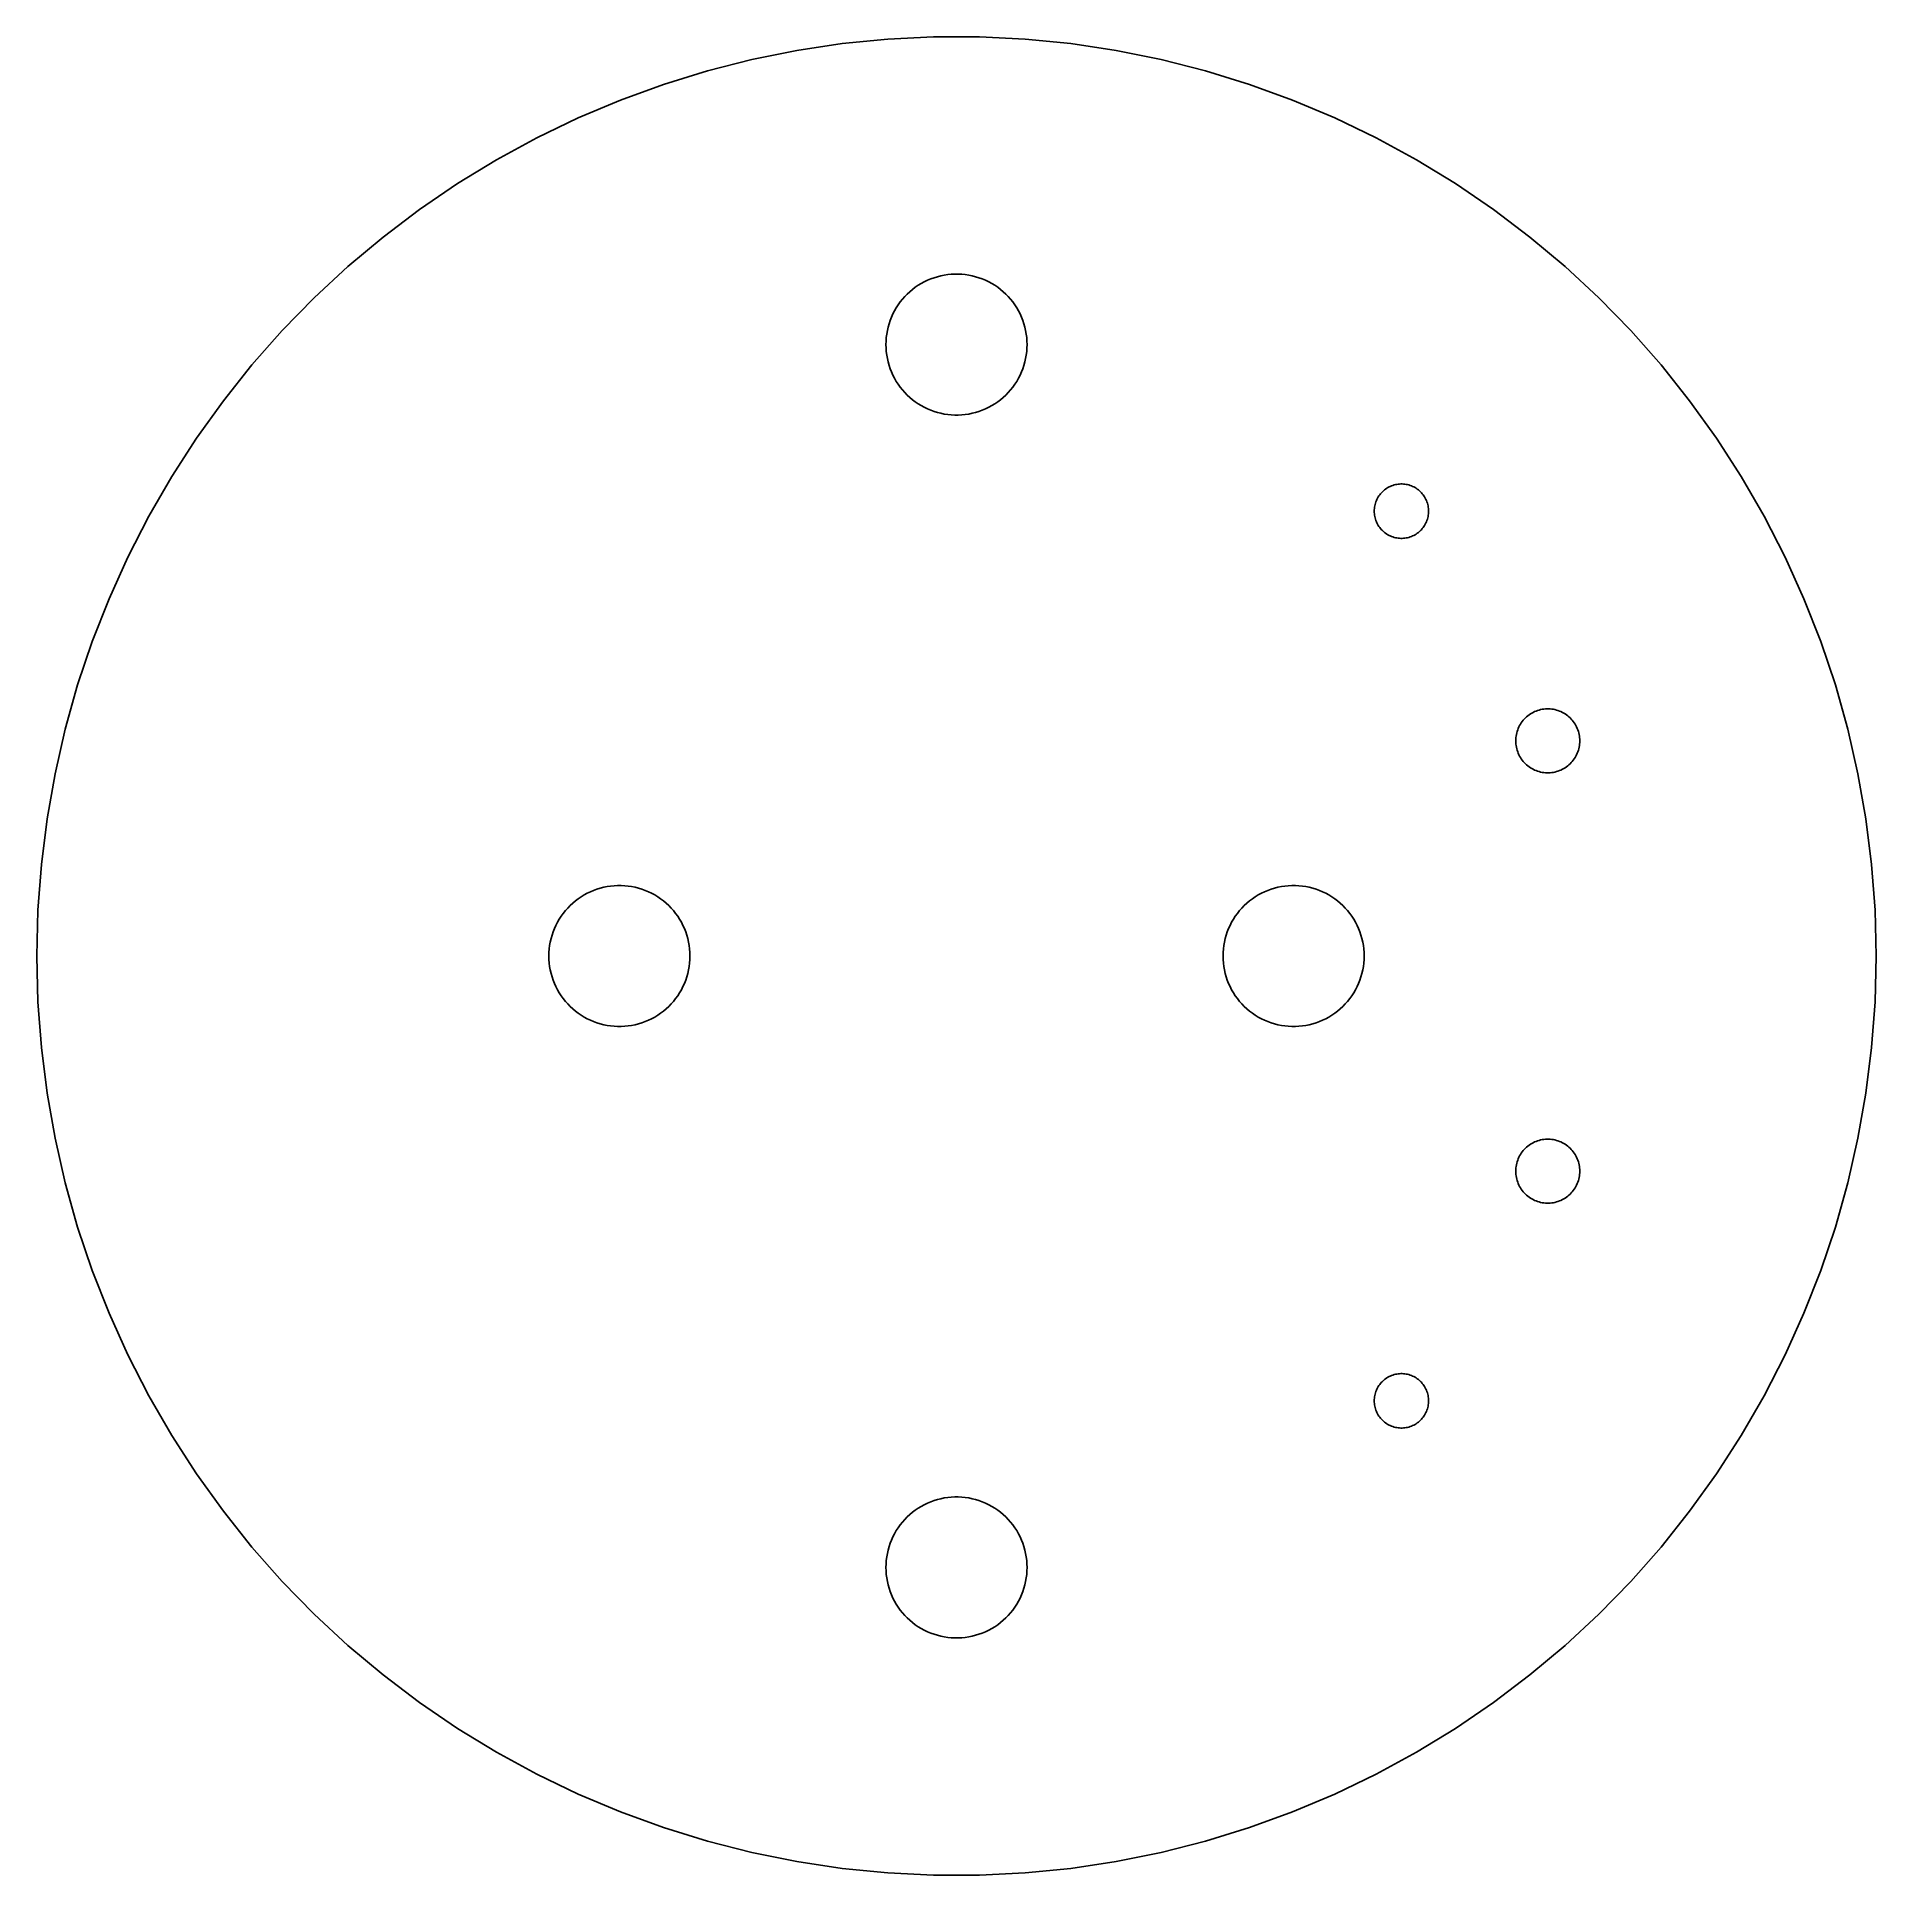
# Model space of a CAD drawing. Header units: metres. Extents: x -47.7 to 47.7, y -47.7 to 47.7.
import ezdxf

# ---------------------------------------------------------------- set-up
doc = ezdxf.new("R2010")
doc.units = ezdxf.units.M

msp = doc.modelspace()

# ---------------------------------------------------------------- linework, layer by layer
for p, q in [((-8.29126, 47.0221), (-10.6248, 46.5504)), ((-5.93709, 47.377), (-8.29126, 47.0221)), ((-3.56818, 47.614), (-5.93709, 47.377)), ((-1.19037, 47.7327), (-3.56818, 47.614)), ((1.19037, 47.7327), (-1.19037, 47.7327)), ((3.56818, 47.614), (1.19037, 47.7327)), ((5.93709, 47.377), (3.56818, 47.614)), ((8.29126, 47.0221), (5.93709, 47.377)), ((10.6248, 46.5504), (8.29126, 47.0221)), ((-12.932, 45.9629), (-15.2069, 45.2612)), ((-10.6248, 46.5504), (-12.932, 45.9629)), ((12.932, 45.9629), (10.6248, 46.5504)), ((15.2069, 45.2612), (12.932, 45.9629)), ((-15.2069, 45.2612), (-17.4441, 44.4469)), ((17.4441, 44.4469), (15.2069, 45.2612)), ((-17.4441, 44.4469), (-19.6379, 43.5222)), ((19.6379, 43.5222), (17.4441, 44.4469)), ((-19.6379, 43.5222), (-21.7829, 42.4892)), ((21.7829, 42.4892), (19.6379, 43.5222)), ((-21.7829, 42.4892), (-23.8737, 41.3506)), ((23.8737, 41.3506), (21.7829, 42.4892)), ((-23.8737, 41.3506), (-25.9052, 40.1092)), ((25.9052, 40.1092), (23.8737, 41.3506)), ((-25.9052, 40.1092), (-27.8723, 38.768)), ((27.8723, 38.768), (25.9052, 40.1092)), ((-27.8723, 38.768), (-29.7701, 37.3305)), ((29.7701, 37.3305), (27.8723, 38.768)), ((-29.7701, 37.3305), (-31.5939, 35.8002)), ((31.5939, 35.8002), (29.7701, 37.3305)), ((-31.5939, 35.8002), (-33.3391, 34.1809)), ((-0.815063, 35.3206), (-0.635803, 35.3569)), ((-0.635803, 35.3569), (-0.455521, 35.384)), ((-0.455521, 35.384), (-0.273575, 35.4022)), ((-0.273575, 35.4022), (-0.091248, 35.4113)), ((-0.091248, 35.4113), (0.091248, 35.4113)), ((0.091248, 35.4113), (0.273575, 35.4022)), ((0.273575, 35.4022), (0.455521, 35.384)), ((0.455521, 35.384), (0.635803, 35.3569)), ((0.635803, 35.3569), (0.815063, 35.3206)), ((33.3391, 34.1809), (31.5939, 35.8002)), ((-2.55728, 34.3718), (-2.42342, 34.496)), ((-2.42342, 34.496), (-2.28339, 34.6135)), ((-2.28339, 34.6135), (-2.13799, 34.7237)), ((-2.13799, 34.7237), (-1.98706, 34.8266)), ((-1.98706, 34.8266), (-1.83133, 34.9217)), ((-1.83133, 34.9217), (-1.67091, 35.0091)), ((-1.67091, 35.0091), (-1.50623, 35.0884)), ((-1.50623, 35.0884), (-1.3381, 35.1593)), ((-1.3381, 35.1593), (-1.16643, 35.2217)), ((-1.16643, 35.2217), (-0.991837, 35.2756)), ((-0.991837, 35.2756), (-0.815063, 35.3206)), ((0.815063, 35.3206), (0.991837, 35.2756)), ((0.991837, 35.2756), (1.16643, 35.2217)), ((1.16643, 35.2217), (1.3381, 35.1593)), ((1.3381, 35.1593), (1.50623, 35.0884)), ((1.50623, 35.0884), (1.67091, 35.0091)), ((1.67091, 35.0091), (1.83133, 34.9217)), ((1.83133, 34.9217), (1.98706, 34.8266)), ((1.98706, 34.8266), (2.13799, 34.7237)), ((2.13799, 34.7237), (2.28339, 34.6135)), ((2.28339, 34.6135), (2.42342, 34.496)), ((2.42342, 34.496), (2.55728, 34.3718)), ((-33.3391, 34.1809), (-35.0014, 32.4766)), ((-3.2998, 33.339), (-3.21642, 33.5017)), ((-3.21642, 33.5017), (-3.12515, 33.6597)), ((-3.12515, 33.6597), (-3.02606, 33.8132)), ((-3.02606, 33.8132), (-2.91943, 33.9615)), ((-2.91943, 33.9615), (-2.80571, 34.1041)), ((-2.80571, 34.1041), (-2.68477, 34.2411)), ((-2.68477, 34.2411), (-2.55728, 34.3718)), ((2.55728, 34.3718), (2.68477, 34.2411)), ((2.68477, 34.2411), (2.80571, 34.1041)), ((2.80571, 34.1041), (2.91943, 33.9615)), ((2.91943, 33.9615), (3.02606, 33.8132)), ((3.02606, 33.8132), (3.12515, 33.6597)), ((3.12515, 33.6597), (3.21642, 33.5017)), ((3.21642, 33.5017), (3.2998, 33.339)), ((35.0014, 32.4766), (33.3391, 34.1809)), ((-35.0014, 32.4766), (-36.5767, 30.6915)), ((-3.62155, 32.296), (-3.58989, 32.4755)), ((-3.58989, 32.4755), (-3.54918, 32.6539)), ((-3.54918, 32.6539), (-3.4998, 32.8294)), ((-3.4998, 32.8294), (-3.44154, 33.0027)), ((-3.44154, 33.0027), (-3.37486, 33.1727)), ((-3.37486, 33.1727), (-3.2998, 33.339)), ((3.2998, 33.339), (3.37486, 33.1727)), ((3.37486, 33.1727), (3.44154, 33.0027)), ((3.44154, 33.0027), (3.4998, 32.8294)), ((3.4998, 32.8294), (3.54918, 32.6539)), ((3.54918, 32.6539), (3.58989, 32.4755)), ((3.58989, 32.4755), (3.62155, 32.296)), ((36.5767, 30.6915), (35.0014, 32.4766)), ((-3.66246, 31.75), (-3.6579, 31.9328)), ((-3.6579, 31.5672), (-3.66246, 31.75)), ((-3.6579, 31.9328), (-3.64427, 32.1145)), ((-3.64427, 31.3855), (-3.6579, 31.5672)), ((-3.64427, 32.1145), (-3.62155, 32.296)), ((3.62155, 32.296), (3.64427, 32.1145)), ((3.64427, 32.1145), (3.6579, 31.9328)), ((3.6579, 31.5672), (3.64427, 31.3855)), ((3.6579, 31.9328), (3.66246, 31.75)), ((3.66246, 31.75), (3.6579, 31.5672)), ((-36.5767, 30.6915), (-38.0611, 28.8302)), ((-3.62155, 31.204), (-3.64427, 31.3855)), ((-3.58989, 31.0245), (-3.62155, 31.204)), ((-3.54918, 30.8461), (-3.58989, 31.0245)), ((-3.49977, 30.6705), (-3.54918, 30.8461)), ((-3.44157, 30.4973), (-3.49977, 30.6705)), ((3.49977, 30.6705), (3.44157, 30.4973)), ((3.54918, 30.8461), (3.49977, 30.6705)), ((3.58989, 31.0245), (3.54918, 30.8461)), ((3.62155, 31.204), (3.58989, 31.0245)), ((3.64427, 31.3855), (3.62155, 31.204)), ((38.0611, 28.8302), (36.5767, 30.6915)), ((-3.37486, 30.3273), (-3.44157, 30.4973)), ((-3.2998, 30.161), (-3.37486, 30.3273)), ((-3.21642, 29.9983), (-3.2998, 30.161)), ((-3.12515, 29.8403), (-3.21642, 29.9983)), ((-3.02606, 29.6868), (-3.12515, 29.8403)), ((-2.91943, 29.5385), (-3.02606, 29.6868)), ((3.02606, 29.6868), (2.91943, 29.5385)), ((3.12515, 29.8403), (3.02606, 29.6868)), ((3.21642, 29.9983), (3.12515, 29.8403)), ((3.2998, 30.161), (3.21642, 29.9983)), ((3.37486, 30.3273), (3.2998, 30.161)), ((3.44157, 30.4973), (3.37486, 30.3273)), ((-38.0611, 28.8302), (-39.4509, 26.8971)), ((-2.80571, 29.3959), (-2.91943, 29.5385)), ((-2.68477, 29.2589), (-2.80571, 29.3959)), ((-2.55728, 29.1282), (-2.68477, 29.2589)), ((-2.42342, 29.004), (-2.55728, 29.1282)), ((-2.28339, 28.8865), (-2.42342, 29.004)), ((-2.13799, 28.7763), (-2.28339, 28.8865)), ((-1.98706, 28.6734), (-2.13799, 28.7763)), ((-1.83121, 28.5782), (-1.98706, 28.6734)), ((1.98706, 28.6734), (1.83121, 28.5782)), ((2.13799, 28.7763), (1.98706, 28.6734)), ((2.28339, 28.8865), (2.13799, 28.7763)), ((2.42342, 29.004), (2.28339, 28.8865)), ((2.55728, 29.1282), (2.42342, 29.004)), ((2.68477, 29.2589), (2.55728, 29.1282)), ((2.80571, 29.3959), (2.68477, 29.2589)), ((2.91943, 29.5385), (2.80571, 29.3959)), ((39.4509, 26.8971), (38.0611, 28.8302)), ((-1.67105, 28.491), (-1.83121, 28.5782)), ((-1.50623, 28.4116), (-1.67105, 28.491)), ((-1.3381, 28.3407), (-1.50623, 28.4116)), ((-1.16643, 28.2782), (-1.3381, 28.3407)), ((-0.991837, 28.2244), (-1.16643, 28.2782)), ((-0.815063, 28.1794), (-0.991837, 28.2244)), ((-0.635803, 28.1431), (-0.815063, 28.1794)), ((-0.455521, 28.116), (-0.635803, 28.1431)), ((-0.273575, 28.0978), (-0.455521, 28.116)), ((-0.091248, 28.0887), (-0.273575, 28.0978)), ((0.091248, 28.0887), (-0.091248, 28.0887)), ((0.273575, 28.0978), (0.091248, 28.0887)), ((0.455521, 28.116), (0.273575, 28.0978)), ((0.635803, 28.1431), (0.455521, 28.116)), ((0.815063, 28.1794), (0.635803, 28.1431)), ((0.991837, 28.2244), (0.815063, 28.1794)), ((1.16643, 28.2782), (0.991837, 28.2244)), ((1.3381, 28.3407), (1.16643, 28.2782)), ((1.50623, 28.4116), (1.3381, 28.3407)), ((1.67105, 28.491), (1.50623, 28.4116)), ((1.83121, 28.5782), (1.67105, 28.491)), ((-39.4509, 26.8971), (-40.7425, 24.8972)), ((40.7425, 24.8972), (39.4509, 26.8971)), ((-40.7425, 24.8972), (-41.9329, 22.8354)), ((41.9329, 22.8354), (40.7425, 24.8972)), ((21.8936, 23.8353), (21.9318, 23.8946)), ((21.9318, 23.8946), (21.9727, 23.9515)), ((21.9727, 23.9515), (22.0168, 24.0068)), ((22.0168, 24.0068), (22.0634, 24.0596)), ((22.0634, 24.0596), (22.1125, 24.1099)), ((22.1125, 24.1099), (22.1642, 24.1579)), ((22.1642, 24.1579), (22.2182, 24.2032)), ((22.2182, 24.2032), (22.2741, 24.2455)), ((22.2741, 24.2455), (22.3326, 24.2854)), ((22.3326, 24.2854), (22.3926, 24.3221)), ((22.3926, 24.3221), (22.4545, 24.3558)), ((22.4545, 24.3558), (22.5177, 24.3862)), ((22.5177, 24.3862), (22.5827, 24.4136)), ((22.5827, 24.4136), (22.649, 24.4377)), ((22.649, 24.4377), (22.7164, 24.4585)), ((22.7164, 24.4585), (22.7843, 24.4758)), ((22.7843, 24.4758), (22.8537, 24.4899)), ((22.8537, 24.4899), (22.9231, 24.5003)), ((22.9231, 24.5003), (22.9934, 24.5074)), ((22.9934, 24.5074), (23.0636, 24.5108)), ((23.0636, 24.5108), (23.134, 24.5108)), ((23.134, 24.5108), (23.2042, 24.5074)), ((23.2042, 24.5074), (23.2746, 24.5003)), ((23.2746, 24.5003), (23.3439, 24.4899)), ((23.3439, 24.4899), (23.4133, 24.4758)), ((23.4133, 24.4758), (23.4814, 24.4585)), ((23.4814, 24.4585), (23.5485, 24.4378)), ((23.5485, 24.4378), (23.615, 24.4136)), ((23.615, 24.4136), (23.6798, 24.3863)), ((23.6798, 24.3863), (23.7431, 24.3558)), ((23.7431, 24.3558), (23.805, 24.3221)), ((23.805, 24.3221), (23.8651, 24.2853)), ((23.8651, 24.2853), (23.9232, 24.2457)), ((23.9232, 24.2457), (23.9795, 24.2031)), ((23.9795, 24.2031), (24.0334, 24.1578)), ((24.0334, 24.1578), (24.0851, 24.11)), ((24.0851, 24.11), (24.1342, 24.0596)), ((24.1342, 24.0596), (24.1808, 24.0068)), ((24.1808, 24.0068), (24.2249, 23.9515)), ((24.2249, 23.9515), (24.2658, 23.8946)), ((24.2658, 23.8946), (24.3041, 23.8353)), ((21.6864, 23.0988), (21.6881, 23.1695)), ((21.6881, 23.0282), (21.6864, 23.0988)), ((21.6881, 23.1695), (21.6933, 23.2393)), ((21.6933, 22.9584), (21.6881, 23.0282)), ((21.6933, 23.2393), (21.7021, 23.3095)), ((21.7021, 22.8882), (21.6933, 22.9584)), ((21.7021, 23.3095), (21.7143, 23.3785)), ((21.7143, 23.3785), (21.7301, 23.4476)), ((21.7301, 23.4476), (21.7491, 23.515)), ((21.7491, 23.515), (21.7715, 23.5819)), ((21.7715, 23.5819), (21.7972, 23.6474)), ((21.7972, 23.6474), (21.8262, 23.7117)), ((21.8262, 23.7117), (21.8584, 23.7744)), ((21.8584, 23.7744), (21.8936, 23.8353)), ((24.3041, 23.8353), (24.3392, 23.7744)), ((24.3392, 23.7744), (24.3714, 23.7117)), ((24.3714, 23.7117), (24.4005, 23.6473)), ((24.4005, 23.6473), (24.4261, 23.5819)), ((24.4261, 23.5819), (24.4485, 23.5152)), ((24.4485, 23.5152), (24.4676, 23.4476)), ((24.4676, 23.4476), (24.4833, 23.3785)), ((24.4833, 23.3785), (24.4955, 23.3094)), ((24.4955, 23.3094), (24.5043, 23.2393)), ((24.5043, 22.9583), (24.4955, 22.8882)), ((24.5043, 23.2393), (24.5095, 23.1694)), ((24.5095, 23.0282), (24.5043, 22.9583)), ((24.5095, 23.1694), (24.5113, 23.0988)), ((24.5113, 23.0988), (24.5095, 23.0282)), ((-41.9329, 22.8354), (-43.019, 20.7169)), ((21.7143, 22.8192), (21.7021, 22.8882)), ((21.7301, 22.75), (21.7143, 22.8192)), ((21.7491, 22.6826), (21.7301, 22.75)), ((21.7715, 22.6157), (21.7491, 22.6826)), ((21.7973, 22.5501), (21.7715, 22.6157)), ((21.8262, 22.486), (21.7973, 22.5501)), ((21.8584, 22.4232), (21.8262, 22.486)), ((21.8936, 22.3623), (21.8584, 22.4232)), ((21.9318, 22.3031), (21.8936, 22.3623)), ((21.9727, 22.2462), (21.9318, 22.3031)), ((22.0168, 22.1908), (21.9727, 22.2462)), ((22.0634, 22.1381), (22.0168, 22.1908)), ((22.1125, 22.0877), (22.0634, 22.1381)), ((22.1642, 22.0398), (22.1125, 22.0877)), ((22.2183, 21.9944), (22.1642, 22.0398)), ((22.2741, 21.9521), (22.2183, 21.9944)), ((23.9797, 21.9946), (23.9232, 21.9519)), ((24.0333, 22.0397), (23.9797, 21.9946)), ((24.0851, 22.0877), (24.0333, 22.0397)), ((24.1342, 22.1381), (24.0851, 22.0877)), ((24.1808, 22.1908), (24.1342, 22.1381)), ((24.2249, 22.2462), (24.1808, 22.1908)), ((24.2658, 22.3031), (24.2249, 22.2462)), ((24.3041, 22.3623), (24.2658, 22.3031)), ((24.3392, 22.4232), (24.3041, 22.3623)), ((24.3714, 22.486), (24.3392, 22.4232)), ((24.4004, 22.5502), (24.3714, 22.486)), ((24.4261, 22.6158), (24.4004, 22.5502)), ((24.4485, 22.6824), (24.4261, 22.6158)), ((24.4675, 22.75), (24.4485, 22.6824)), ((24.4833, 22.8192), (24.4675, 22.75)), ((24.4955, 22.8882), (24.4833, 22.8192)), ((43.019, 20.7169), (41.9329, 22.8354)), ((22.3326, 21.9122), (22.2741, 21.9521)), ((22.3926, 21.8755), (22.3326, 21.9122)), ((22.4545, 21.8419), (22.3926, 21.8755)), ((22.5177, 21.8114), (22.4545, 21.8419)), ((22.5827, 21.784), (22.5177, 21.8114)), ((22.649, 21.7599), (22.5827, 21.784)), ((22.7164, 21.7391), (22.649, 21.7599)), ((22.7843, 21.7218), (22.7164, 21.7391)), ((22.8538, 21.7077), (22.7843, 21.7218)), ((22.923, 21.6973), (22.8538, 21.7077)), ((22.9934, 21.6903), (22.923, 21.6973)), ((23.0637, 21.6868), (22.9934, 21.6903)), ((23.134, 21.6868), (23.0637, 21.6868)), ((23.2043, 21.6903), (23.134, 21.6868)), ((23.2746, 21.6973), (23.2043, 21.6903)), ((23.3438, 21.7077), (23.2746, 21.6973)), ((23.4133, 21.7218), (23.3438, 21.7077)), ((23.4814, 21.7391), (23.4133, 21.7218)), ((23.5485, 21.7598), (23.4814, 21.7391)), ((23.615, 21.784), (23.5485, 21.7598)), ((23.6798, 21.8114), (23.615, 21.784)), ((23.7431, 21.8419), (23.6798, 21.8114)), ((23.805, 21.8755), (23.7431, 21.8419)), ((23.8651, 21.9123), (23.805, 21.8755)), ((23.9232, 21.9519), (23.8651, 21.9123)), ((-43.019, 20.7169), (-43.9982, 18.5468)), ((43.9982, 18.5468), (43.019, 20.7169)), ((-43.9982, 18.5468), (-44.868, 16.3306)), ((44.868, 16.3306), (43.9982, 18.5468)), ((-44.868, 16.3306), (-45.6262, 14.0738)), ((45.6262, 14.0738), (44.868, 16.3306)), ((-45.6262, 14.0738), (-46.271, 11.782)), ((46.271, 11.782), (45.6262, 14.0738)), ((29.5358, 12.3628), (29.5965, 12.4191)), ((29.5965, 12.4191), (29.6602, 12.4725)), ((29.6602, 12.4725), (29.726, 12.5223)), ((29.726, 12.5223), (29.7948, 12.5693)), ((29.7948, 12.5693), (29.8654, 12.6124)), ((29.8654, 12.6124), (29.9381, 12.652)), ((29.9381, 12.652), (30.0129, 12.688)), ((30.0129, 12.688), (30.0891, 12.7201)), ((30.0891, 12.7201), (30.1671, 12.7486)), ((30.1671, 12.7486), (30.2464, 12.773)), ((30.2464, 12.773), (30.3266, 12.7934)), ((30.3266, 12.7934), (30.4081, 12.8099)), ((30.4081, 12.8099), (30.4898, 12.8222)), ((30.4898, 12.8222), (30.5725, 12.8305)), ((30.5725, 12.8305), (30.6552, 12.8346)), ((30.6552, 12.8346), (30.738, 12.8346)), ((30.738, 12.8346), (30.8207, 12.8305)), ((30.8207, 12.8305), (30.9034, 12.8222)), ((30.9034, 12.8222), (30.9851, 12.8099)), ((30.9851, 12.8099), (31.0667, 12.7934)), ((31.0667, 12.7934), (31.1468, 12.773)), ((31.1468, 12.773), (31.2261, 12.7486)), ((31.2261, 12.7486), (31.3042, 12.7201)), ((31.3042, 12.7201), (31.3804, 12.688)), ((31.3804, 12.688), (31.455, 12.6521)), ((31.455, 12.6521), (31.5278, 12.6124)), ((31.5278, 12.6124), (31.5984, 12.5693)), ((31.5984, 12.5693), (31.6673, 12.5223)), ((31.6673, 12.5223), (31.733, 12.4725)), ((31.733, 12.4725), (31.7967, 12.4191)), ((31.7967, 12.4191), (31.8574, 12.3628)), ((-46.271, 11.782), (-46.8008, 9.46098)), ((29.0527, 11.4205), (29.0671, 11.5019)), ((29.0671, 11.5019), (29.0856, 11.583)), ((29.0856, 11.583), (29.108, 11.6626)), ((29.108, 11.6626), (29.1344, 11.7413)), ((29.1344, 11.7413), (29.1647, 11.8183)), ((29.1647, 11.8183), (29.1988, 11.894)), ((29.1988, 11.894), (29.2366, 11.9678)), ((29.2366, 11.9678), (29.278, 12.0395)), ((29.278, 12.0395), (29.323, 12.1092)), ((29.323, 12.1092), (29.3713, 12.1764)), ((29.3713, 12.1764), (29.4231, 12.2413)), ((29.4231, 12.2413), (29.478, 12.3034)), ((29.478, 12.3034), (29.5358, 12.3628)), ((31.8574, 12.3628), (31.9153, 12.3034)), ((31.9153, 12.3034), (31.9701, 12.2413)), ((31.9701, 12.2413), (32.0219, 12.1763)), ((32.0219, 12.1763), (32.0702, 12.1092)), ((32.0702, 12.1092), (32.1152, 12.0395)), ((32.1152, 12.0395), (32.1566, 11.9678)), ((32.1566, 11.9678), (32.1944, 11.894)), ((32.1944, 11.894), (32.2286, 11.8183)), ((32.2286, 11.8183), (32.2588, 11.7413)), ((32.2588, 11.7413), (32.2852, 11.6626)), ((32.2852, 11.6626), (32.3076, 11.5831)), ((32.3076, 11.5831), (32.3262, 11.5018)), ((32.3262, 11.5018), (32.3405, 11.4205)), ((46.8008, 9.46098), (46.271, 11.782)), ((29.0342, 11.1727), (29.0362, 11.2557)), ((29.0362, 11.0896), (29.0342, 11.1727)), ((29.0362, 11.2557), (29.0424, 11.338)), ((29.0424, 11.0073), (29.0362, 11.0896)), ((29.0424, 11.338), (29.0527, 11.4205)), ((29.0527, 10.9248), (29.0424, 11.0073)), ((29.0671, 10.8434), (29.0527, 10.9248)), ((29.0856, 10.7623), (29.0671, 10.8434)), ((29.108, 10.6827), (29.0856, 10.7623)), ((29.1344, 10.604), (29.108, 10.6827)), ((29.1647, 10.527), (29.1344, 10.604)), ((29.1988, 10.4513), (29.1647, 10.527)), ((32.2286, 10.527), (32.1944, 10.4513)), ((32.2588, 10.604), (32.2286, 10.527)), ((32.2852, 10.6827), (32.2588, 10.604)), ((32.3076, 10.7622), (32.2852, 10.6827)), ((32.3262, 10.8435), (32.3076, 10.7622)), ((32.3405, 10.9248), (32.3262, 10.8435)), ((32.3405, 11.4205), (32.3508, 11.338)), ((32.3508, 11.0073), (32.3405, 10.9248)), ((32.3508, 11.338), (32.357, 11.2558)), ((32.357, 11.0895), (32.3508, 11.0073)), ((32.357, 11.2558), (32.3591, 11.1727)), ((32.3591, 11.1727), (32.357, 11.0895)), ((29.2366, 10.3775), (29.1988, 10.4513)), ((29.2779, 10.3059), (29.2366, 10.3775)), ((29.3231, 10.236), (29.2779, 10.3059)), ((29.3713, 10.1689), (29.3231, 10.236)), ((29.4231, 10.104), (29.3713, 10.1689)), ((29.478, 10.0419), (29.4231, 10.104)), ((29.5358, 9.98254), (29.478, 10.0419)), ((29.5965, 9.92619), (29.5358, 9.98254)), ((29.6601, 9.87289), (29.5965, 9.92619)), ((29.7263, 9.82275), (29.6601, 9.87289)), ((29.7946, 9.77614), (29.7263, 9.82275)), ((29.8653, 9.73296), (29.7946, 9.77614)), ((29.9381, 9.6933), (29.8653, 9.73296)), ((30.0131, 9.65721), (29.9381, 9.6933)), ((30.0891, 9.62517), (30.0131, 9.65721)), ((30.1673, 9.59668), (30.0891, 9.62517)), ((30.2463, 9.57233), (30.1673, 9.59668)), ((30.3266, 9.55188), (30.2463, 9.57233)), ((30.4081, 9.5354), (30.3266, 9.55188)), ((31.0667, 9.55188), (30.9851, 9.5354)), ((31.147, 9.57233), (31.0667, 9.55188)), ((31.2259, 9.59668), (31.147, 9.57233)), ((31.3042, 9.62517), (31.2259, 9.59668)), ((31.3802, 9.65721), (31.3042, 9.62517)), ((31.4551, 9.6933), (31.3802, 9.65721)), ((31.5279, 9.73296), (31.4551, 9.6933)), ((31.5986, 9.77612), (31.5279, 9.73296)), ((31.667, 9.82275), (31.5986, 9.77612)), ((31.7332, 9.87289), (31.667, 9.82275)), ((31.7967, 9.92619), (31.7332, 9.87289)), ((31.8574, 9.98254), (31.7967, 9.92619)), ((31.9153, 10.0419), (31.8574, 9.98254)), ((31.9701, 10.104), (31.9153, 10.0419)), ((32.0219, 10.169), (31.9701, 10.104)), ((32.0701, 10.236), (32.0219, 10.169)), ((32.1153, 10.3059), (32.0701, 10.236)), ((32.1566, 10.3775), (32.1153, 10.3059)), ((32.1944, 10.4513), (32.1566, 10.3775)), ((-46.8008, 9.46098), (-47.2142, 7.11639)), ((30.4897, 9.5231), (30.4081, 9.5354)), ((30.5725, 9.51483), (30.4897, 9.5231)), ((30.6552, 9.51068), (30.5725, 9.51483)), ((30.738, 9.51068), (30.6552, 9.51068)), ((30.8208, 9.51483), (30.738, 9.51068)), ((30.9035, 9.5231), (30.8208, 9.51483)), ((30.9851, 9.5354), (30.9035, 9.5231)), ((47.2142, 7.11639), (46.8008, 9.46098)), ((-47.2142, 7.11639), (-47.5103, 4.7541)), ((47.5103, 4.7541), (47.2142, 7.11639)), ((-47.5103, 4.7541), (-47.6882, 2.38)), ((47.6882, 2.38), (47.5103, 4.7541)), ((-19.7834, 2.86351), (-19.638, 2.97366)), ((-19.638, 2.97366), (-19.4871, 3.07657)), ((-19.4871, 3.07657), (-19.3312, 3.17181)), ((-19.3312, 3.17181), (-19.1711, 3.25902)), ((-19.1711, 3.25902), (-19.0062, 3.33839)), ((-19.0062, 3.33839), (-18.8381, 3.40927)), ((-18.8381, 3.40927), (-18.6664, 3.47174)), ((-18.6664, 3.47174), (-18.4918, 3.5256)), ((-18.4918, 3.5256), (-18.3151, 3.57062)), ((-18.3151, 3.57062), (-18.1358, 3.60686)), ((-18.1358, 3.60686), (-17.9555, 3.63402)), ((-17.9555, 3.63402), (-17.7736, 3.65222)), ((-17.7736, 3.65222), (-17.5913, 3.66133)), ((-17.5913, 3.66133), (-17.4087, 3.66133)), ((-17.4087, 3.66133), (-17.2264, 3.65222)), ((-17.2264, 3.65222), (-17.0445, 3.63402)), ((-17.0445, 3.63402), (-16.8642, 3.60686)), ((-16.8642, 3.60686), (-16.6849, 3.57062)), ((-16.6849, 3.57062), (-16.5081, 3.5256)), ((-16.5081, 3.5256), (-16.3336, 3.47174)), ((-16.3336, 3.47174), (-16.1619, 3.40927)), ((-16.1619, 3.40927), (-15.9938, 3.33839)), ((-15.9938, 3.33839), (-15.8289, 3.25902)), ((-15.8289, 3.25902), (-15.6688, 3.17181)), ((-15.6688, 3.17181), (-15.5129, 3.07657)), ((-15.5129, 3.07657), (-15.362, 2.97366)), ((-15.362, 2.97366), (-15.2166, 2.86351)), ((15.2166, 2.86351), (15.362, 2.97366)), ((15.362, 2.97366), (15.5129, 3.07657)), ((15.5129, 3.07657), (15.6688, 3.17181)), ((15.6688, 3.17181), (15.8289, 3.25902)), ((15.8289, 3.25902), (15.9938, 3.33839)), ((15.9938, 3.33839), (16.1619, 3.40927)), ((16.1619, 3.40927), (16.3336, 3.47174)), ((16.3336, 3.47174), (16.5081, 3.5256)), ((16.5081, 3.5256), (16.6849, 3.57062)), ((16.6849, 3.57062), (16.8642, 3.60686)), ((16.8642, 3.60686), (17.0445, 3.63402)), ((17.0445, 3.63402), (17.2264, 3.65222)), ((17.2264, 3.65222), (17.4087, 3.66133)), ((17.4087, 3.66133), (17.5913, 3.66133)), ((17.5913, 3.66133), (17.7736, 3.65222)), ((17.7736, 3.65222), (17.9555, 3.63402)), ((17.9555, 3.63402), (18.1358, 3.60686)), ((18.1358, 3.60686), (18.3151, 3.57062)), ((18.3151, 3.57062), (18.4918, 3.5256)), ((18.4918, 3.5256), (18.6664, 3.47174)), ((18.6664, 3.47174), (18.8381, 3.40927)), ((18.8381, 3.40927), (19.0062, 3.33839)), ((19.0062, 3.33839), (19.1711, 3.25902)), ((19.1711, 3.25902), (19.3312, 3.17181)), ((19.3312, 3.17181), (19.4871, 3.07657)), ((19.4871, 3.07657), (19.638, 2.97366)), ((19.638, 2.97366), (19.7834, 2.86351)), ((-47.6882, 2.38), (-47.7475, 0)), ((-20.6252, 1.90971), (-20.5261, 2.06316)), ((-20.5261, 2.06316), (-20.4194, 2.21147)), ((-20.4194, 2.21147), (-20.3057, 2.35408)), ((-20.3057, 2.35408), (-20.1848, 2.49112)), ((-20.1848, 2.49112), (-20.0573, 2.62183)), ((-20.0573, 2.62183), (-19.9234, 2.74602)), ((-19.9234, 2.74602), (-19.7834, 2.86351)), ((-15.2166, 2.86351), (-15.0766, 2.74602)), ((-15.0766, 2.74602), (-14.9427, 2.62183)), ((-14.9427, 2.62183), (-14.8152, 2.49112)), ((-14.8152, 2.49112), (-14.6943, 2.35408)), ((-14.6943, 2.35408), (-14.5806, 2.21147)), ((-14.5806, 2.21147), (-14.4739, 2.06316)), ((-14.4739, 2.06316), (-14.3748, 1.90971)), ((14.3748, 1.90971), (14.4739, 2.06316)), ((14.4739, 2.06316), (14.5806, 2.21147)), ((14.5806, 2.21147), (14.6943, 2.35408)), ((14.6943, 2.35408), (14.8152, 2.49112)), ((14.8152, 2.49112), (14.9427, 2.62183)), ((14.9427, 2.62183), (15.0766, 2.74602)), ((15.0766, 2.74602), (15.2166, 2.86351)), ((19.7834, 2.86351), (19.9234, 2.74602)), ((19.9234, 2.74602), (20.0573, 2.62183)), ((20.0573, 2.62183), (20.1848, 2.49112)), ((20.1848, 2.49112), (20.3057, 2.35408)), ((20.3057, 2.35408), (20.4194, 2.21147)), ((20.4194, 2.21147), (20.5261, 2.06316)), ((20.5261, 2.06316), (20.6252, 1.90971)), ((47.7475, 0), (47.6882, 2.38)), ((-21.0492, 0.90387), (-20.9998, 1.07938)), ((-20.9998, 1.07938), (-20.9415, 1.25275)), ((-20.9415, 1.25275), (-20.8749, 1.42267)), ((-20.8749, 1.42267), (-20.7998, 1.58902)), ((-20.7998, 1.58902), (-20.7164, 1.75165)), ((-20.7164, 1.75165), (-20.6252, 1.90971)), ((-14.3748, 1.90971), (-14.2836, 1.75165)), ((-14.2836, 1.75165), (-14.2002, 1.58904)), ((-14.2002, 1.58904), (-14.1251, 1.42267)), ((-14.1251, 1.42267), (-14.0584, 1.25275)), ((-14.0584, 1.25275), (-14.0002, 1.07938)), ((-14.0002, 1.07938), (-13.9508, 0.90387)), ((13.9508, 0.90387), (14.0002, 1.07938)), ((14.0002, 1.07938), (14.0584, 1.25275)), ((14.0584, 1.25275), (14.1251, 1.42267)), ((14.1251, 1.42267), (14.2002, 1.58904)), ((14.2002, 1.58904), (14.2836, 1.75165)), ((14.2836, 1.75165), (14.3748, 1.90971)), ((20.6252, 1.90971), (20.7164, 1.75165)), ((20.7164, 1.75165), (20.7998, 1.58902)), ((20.7998, 1.58902), (20.8749, 1.42267)), ((20.8749, 1.42267), (20.9415, 1.25275)), ((20.9415, 1.25275), (20.9998, 1.07938)), ((20.9998, 1.07938), (21.0492, 0.90387)), ((-47.7475, 0), (-47.6882, -2.38)), ((-21.1625, 0), (-21.1579, 0.18277)), ((-21.1579, -0.18277), (-21.1625, 0)), ((-21.1579, 0.18277), (-21.1443, 0.364517)), ((-21.1443, 0.364517), (-21.1216, 0.545959)), ((-21.1216, 0.545959), (-21.0899, 0.725525)), ((-21.0899, 0.725525), (-21.0492, 0.90387)), ((-13.9508, 0.90387), (-13.9101, 0.725525)), ((-13.9101, 0.725525), (-13.8784, 0.545959)), ((-13.8784, 0.545959), (-13.8557, 0.364517)), ((-13.8557, 0.364517), (-13.8421, 0.18277)), ((-13.8421, 0.18277), (-13.8375, 0)), ((-13.8375, 0), (-13.8421, -0.18277)), ((13.8375, 0), (13.8421, 0.18277)), ((13.8421, -0.18277), (13.8375, 0)), ((13.8421, 0.18277), (13.8557, 0.364517)), ((13.8557, 0.364517), (13.8784, 0.545959)), ((13.8784, 0.545959), (13.9101, 0.725525)), ((13.9101, 0.725525), (13.9508, 0.90387)), ((21.0492, 0.90387), (21.0899, 0.725525)), ((21.0899, 0.725525), (21.1216, 0.545959)), ((21.1216, 0.545959), (21.1443, 0.364517)), ((21.1443, 0.364517), (21.1579, 0.18277)), ((21.1579, 0.18277), (21.1625, 0)), ((21.1625, 0), (21.1579, -0.18277)), ((47.6882, -2.38), (47.7475, 0)), ((-21.1443, -0.364517), (-21.1579, -0.18277)), ((-21.1216, -0.545959), (-21.1443, -0.364517)), ((-21.0899, -0.725525), (-21.1216, -0.545959)), ((-21.0492, -0.90387), (-21.0899, -0.725525)), ((-20.9998, -1.07938), (-21.0492, -0.90387)), ((-13.9508, -0.90387), (-14.0002, -1.07938)), ((-13.9101, -0.725525), (-13.9508, -0.90387)), ((-13.8784, -0.545959), (-13.9101, -0.725525)), ((-13.8557, -0.364517), (-13.8784, -0.545959)), ((-13.8421, -0.18277), (-13.8557, -0.364517)), ((13.8557, -0.364517), (13.8421, -0.18277)), ((13.8784, -0.545959), (13.8557, -0.364517)), ((13.9101, -0.725525), (13.8784, -0.545959)), ((13.9508, -0.90387), (13.9101, -0.725525)), ((14.0002, -1.07938), (13.9508, -0.90387)), ((21.0492, -0.90387), (20.9998, -1.07938)), ((21.0899, -0.725525), (21.0492, -0.90387)), ((21.1216, -0.545959), (21.0899, -0.725525)), ((21.1443, -0.364517), (21.1216, -0.545959)), ((21.1579, -0.18277), (21.1443, -0.364517)), ((-20.9415, -1.25275), (-20.9998, -1.07938)), ((-20.8749, -1.42267), (-20.9415, -1.25275)), ((-20.7998, -1.58902), (-20.8749, -1.42267)), ((-20.7164, -1.75165), (-20.7998, -1.58902)), ((-20.6252, -1.90971), (-20.7164, -1.75165)), ((-20.5261, -2.06316), (-20.6252, -1.90971)), ((-14.3748, -1.90971), (-14.4739, -2.06316)), ((-14.2836, -1.75165), (-14.3748, -1.90971)), ((-14.2002, -1.58904), (-14.2836, -1.75165)), ((-14.1251, -1.42267), (-14.2002, -1.58904)), ((-14.0584, -1.25275), (-14.1251, -1.42267)), ((-14.0002, -1.07938), (-14.0584, -1.25275)), ((14.0584, -1.25275), (14.0002, -1.07938)), ((14.1251, -1.42267), (14.0584, -1.25275)), ((14.2002, -1.58904), (14.1251, -1.42267)), ((14.2836, -1.75165), (14.2002, -1.58904)), ((14.3748, -1.90971), (14.2836, -1.75165)), ((14.4739, -2.06316), (14.3748, -1.90971)), ((20.6252, -1.90971), (20.5261, -2.06316)), ((20.7164, -1.75165), (20.6252, -1.90971)), ((20.7998, -1.58902), (20.7164, -1.75165)), ((20.8749, -1.42267), (20.7998, -1.58902)), ((20.9415, -1.25275), (20.8749, -1.42267)), ((20.9998, -1.07938), (20.9415, -1.25275)), ((-47.6882, -2.38), (-47.5103, -4.7541)), ((-20.4194, -2.21147), (-20.5261, -2.06316)), ((-20.3057, -2.35408), (-20.4194, -2.21147)), ((-20.1848, -2.49112), (-20.3057, -2.35408)), ((-20.0573, -2.62183), (-20.1848, -2.49112)), ((-19.9234, -2.74602), (-20.0573, -2.62183)), ((-19.7834, -2.86351), (-19.9234, -2.74602)), ((-19.638, -2.97366), (-19.7834, -2.86351)), ((-15.2166, -2.86351), (-15.362, -2.97366)), ((-15.0766, -2.74602), (-15.2166, -2.86351)), ((-14.9427, -2.62183), (-15.0766, -2.74602)), ((-14.8152, -2.49112), (-14.9427, -2.62183)), ((-14.6943, -2.35408), (-14.8152, -2.49112)), ((-14.5806, -2.21147), (-14.6943, -2.35408)), ((-14.4739, -2.06316), (-14.5806, -2.21147)), ((14.5806, -2.21147), (14.4739, -2.06316)), ((14.6943, -2.35408), (14.5806, -2.21147)), ((14.8152, -2.49112), (14.6943, -2.35408)), ((14.9427, -2.62183), (14.8152, -2.49112)), ((15.0766, -2.74602), (14.9427, -2.62183)), ((15.2166, -2.86351), (15.0766, -2.74602)), ((15.362, -2.97366), (15.2166, -2.86351)), ((19.7834, -2.86351), (19.638, -2.97366)), ((19.9234, -2.74602), (19.7834, -2.86351)), ((20.0573, -2.62183), (19.9234, -2.74602)), ((20.1848, -2.49112), (20.0573, -2.62183)), ((20.3057, -2.35408), (20.1848, -2.49112)), ((20.4194, -2.21147), (20.3057, -2.35408)), ((20.5261, -2.06316), (20.4194, -2.21147)), ((47.5103, -4.7541), (47.6882, -2.38)), ((-19.4871, -3.07657), (-19.638, -2.97366)), ((-19.3312, -3.17181), (-19.4871, -3.07657)), ((-19.1711, -3.25902), (-19.3312, -3.17181)), ((-19.0062, -3.33839), (-19.1711, -3.25902)), ((-18.8381, -3.40927), (-19.0062, -3.33839)), ((-18.6664, -3.47174), (-18.8381, -3.40927)), ((-18.4918, -3.5256), (-18.6664, -3.47174)), ((-18.3151, -3.57062), (-18.4918, -3.5256)), ((-18.1358, -3.60686), (-18.3151, -3.57062)), ((-17.9555, -3.63402), (-18.1358, -3.60686)), ((-17.7736, -3.65222), (-17.9555, -3.63402)), ((-17.5913, -3.66133), (-17.7736, -3.65222)), ((-17.4087, -3.66133), (-17.5913, -3.66133)), ((-17.2264, -3.65222), (-17.4087, -3.66133)), ((-17.0445, -3.63402), (-17.2264, -3.65222)), ((-16.8642, -3.60686), (-17.0445, -3.63402)), ((-16.6849, -3.57062), (-16.8642, -3.60686)), ((-16.5081, -3.5256), (-16.6849, -3.57062)), ((-16.3336, -3.47174), (-16.5081, -3.5256)), ((-16.1619, -3.40927), (-16.3336, -3.47174)), ((-15.9938, -3.33839), (-16.1619, -3.40927)), ((-15.8289, -3.25902), (-15.9938, -3.33839)), ((-15.6688, -3.17181), (-15.8289, -3.25902)), ((-15.5129, -3.07657), (-15.6688, -3.17181)), ((-15.362, -2.97366), (-15.5129, -3.07657)), ((15.5129, -3.07657), (15.362, -2.97366)), ((15.6688, -3.17181), (15.5129, -3.07657)), ((15.8289, -3.25902), (15.6688, -3.17181)), ((15.9938, -3.33839), (15.8289, -3.25902)), ((16.1619, -3.40927), (15.9938, -3.33839)), ((16.3336, -3.47174), (16.1619, -3.40927)), ((16.5081, -3.5256), (16.3336, -3.47174)), ((16.6849, -3.57062), (16.5081, -3.5256)), ((16.8642, -3.60686), (16.6849, -3.57062)), ((17.0445, -3.63402), (16.8642, -3.60686)), ((17.2264, -3.65222), (17.0445, -3.63402)), ((17.4087, -3.66133), (17.2264, -3.65222)), ((17.5913, -3.66133), (17.4087, -3.66133)), ((17.7736, -3.65222), (17.5913, -3.66133)), ((17.9555, -3.63402), (17.7736, -3.65222)), ((18.1358, -3.60686), (17.9555, -3.63402)), ((18.3151, -3.57062), (18.1358, -3.60686)), ((18.4918, -3.5256), (18.3151, -3.57062)), ((18.6664, -3.47174), (18.4918, -3.5256)), ((18.8381, -3.40927), (18.6664, -3.47174)), ((19.0062, -3.33839), (18.8381, -3.40927)), ((19.1711, -3.25902), (19.0062, -3.33839)), ((19.3312, -3.17181), (19.1711, -3.25902)), ((19.4871, -3.07657), (19.3312, -3.17181)), ((19.638, -2.97366), (19.4871, -3.07657)), ((-47.5103, -4.7541), (-47.2142, -7.11639)), ((47.2142, -7.11639), (47.5103, -4.7541)), ((-47.2142, -7.11639), (-46.8008, -9.46098)), ((46.8008, -9.46098), (47.2142, -7.11639)), ((-46.8008, -9.46098), (-46.271, -11.782)), ((30.3266, -9.55188), (30.4081, -9.5354)), ((30.4081, -9.5354), (30.4897, -9.5231)), ((30.4897, -9.5231), (30.5725, -9.51483)), ((30.5725, -9.51483), (30.6552, -9.51068)), ((30.6552, -9.51068), (30.738, -9.51068)), ((30.738, -9.51068), (30.8208, -9.51483)), ((30.8208, -9.51483), (30.9035, -9.5231)), ((30.9035, -9.5231), (30.9851, -9.5354)), ((30.9851, -9.5354), (31.0667, -9.55188)), ((46.271, -11.782), (46.8008, -9.46098)), ((29.1647, -10.527), (29.1988, -10.4513)), ((29.1988, -10.4513), (29.2366, -10.3775)), ((29.2366, -10.3775), (29.2779, -10.3059)), ((29.2779, -10.3059), (29.3231, -10.236)), ((29.3231, -10.236), (29.3713, -10.1689)), ((29.3713, -10.1689), (29.4231, -10.104)), ((29.4231, -10.104), (29.478, -10.0419)), ((29.478, -10.0419), (29.5358, -9.98254)), ((29.5358, -9.98254), (29.5965, -9.92619)), ((29.5965, -9.92619), (29.6601, -9.87289)), ((29.6601, -9.87289), (29.7263, -9.82275)), ((29.7263, -9.82275), (29.7946, -9.77614)), ((29.7946, -9.77614), (29.8653, -9.73296)), ((29.8653, -9.73296), (29.9381, -9.6933)), ((29.9381, -9.6933), (30.0131, -9.65721)), ((30.0131, -9.65721), (30.0891, -9.62517)), ((30.0891, -9.62517), (30.1673, -9.59668)), ((30.1673, -9.59668), (30.2463, -9.57233)), ((30.2463, -9.57233), (30.3266, -9.55188)), ((31.0667, -9.55188), (31.147, -9.57233)), ((31.147, -9.57233), (31.2259, -9.59668)), ((31.2259, -9.59668), (31.3042, -9.62517)), ((31.3042, -9.62517), (31.3802, -9.65721)), ((31.3802, -9.65721), (31.4551, -9.6933)), ((31.4551, -9.6933), (31.5279, -9.73296)), ((31.5279, -9.73296), (31.5986, -9.77612)), ((31.5986, -9.77612), (31.667, -9.82275)), ((31.667, -9.82275), (31.7332, -9.87289)), ((31.7332, -9.87289), (31.7967, -9.92619)), ((31.7967, -9.92619), (31.8574, -9.98254)), ((31.8574, -9.98254), (31.9153, -10.0419)), ((31.9153, -10.0419), (31.9701, -10.104)), ((31.9701, -10.104), (32.0219, -10.169)), ((32.0219, -10.169), (32.0701, -10.236)), ((32.0701, -10.236), (32.1153, -10.3059)), ((32.1153, -10.3059), (32.1566, -10.3775)), ((32.1566, -10.3775), (32.1944, -10.4513)), ((32.1944, -10.4513), (32.2286, -10.527)), ((29.0342, -11.1727), (29.0362, -11.0896)), ((29.0362, -11.2557), (29.0342, -11.1727)), ((29.0362, -11.0896), (29.0424, -11.0073)), ((29.0424, -11.338), (29.0362, -11.2557)), ((29.0424, -11.0073), (29.0527, -10.9248)), ((29.0527, -11.4205), (29.0424, -11.338)), ((29.0527, -10.9248), (29.0671, -10.8434)), ((29.0671, -11.5019), (29.0527, -11.4205)), ((29.0671, -10.8434), (29.0856, -10.7623)), ((29.0856, -10.7623), (29.108, -10.6827)), ((29.108, -10.6827), (29.1344, -10.604)), ((29.1344, -10.604), (29.1647, -10.527)), ((32.2286, -10.527), (32.2588, -10.604)), ((32.2588, -10.604), (32.2852, -10.6827)), ((32.2852, -10.6827), (32.3076, -10.7622)), ((32.3076, -10.7622), (32.3262, -10.8435)), ((32.3262, -10.8435), (32.3405, -10.9248)), ((32.3405, -11.4205), (32.3262, -11.5018)), ((32.3405, -10.9248), (32.3508, -11.0073)), ((32.3508, -11.338), (32.3405, -11.4205)), ((32.3508, -11.0073), (32.357, -11.0895)), ((32.357, -11.2558), (32.3508, -11.338)), ((32.357, -11.0895), (32.3591, -11.1727)), ((32.3591, -11.1727), (32.357, -11.2558)), ((-46.271, -11.782), (-45.6262, -14.0738)), ((29.0856, -11.583), (29.0671, -11.5019)), ((29.108, -11.6626), (29.0856, -11.583)), ((29.1344, -11.7413), (29.108, -11.6626)), ((29.1647, -11.8183), (29.1344, -11.7413)), ((29.1988, -11.894), (29.1647, -11.8183)), ((29.2366, -11.9678), (29.1988, -11.894)), ((29.278, -12.0395), (29.2366, -11.9678)), ((29.323, -12.1092), (29.278, -12.0395)), ((29.3713, -12.1764), (29.323, -12.1092)), ((29.4231, -12.2413), (29.3713, -12.1764)), ((29.478, -12.3034), (29.4231, -12.2413)), ((29.5358, -12.3628), (29.478, -12.3034)), ((29.5965, -12.4191), (29.5358, -12.3628)), ((31.8574, -12.3628), (31.7967, -12.4191)), ((31.9153, -12.3034), (31.8574, -12.3628)), ((31.9701, -12.2413), (31.9153, -12.3034)), ((32.0219, -12.1763), (31.9701, -12.2413)), ((32.0702, -12.1092), (32.0219, -12.1763)), ((32.1152, -12.0395), (32.0702, -12.1092)), ((32.1566, -11.9678), (32.1152, -12.0395)), ((32.1944, -11.894), (32.1566, -11.9678)), ((32.2286, -11.8183), (32.1944, -11.894)), ((32.2588, -11.7413), (32.2286, -11.8183)), ((32.2852, -11.6626), (32.2588, -11.7413)), ((32.3076, -11.5831), (32.2852, -11.6626)), ((32.3262, -11.5018), (32.3076, -11.5831)), ((45.6262, -14.0738), (46.271, -11.782)), ((29.6602, -12.4725), (29.5965, -12.4191)), ((29.726, -12.5223), (29.6602, -12.4725)), ((29.7948, -12.5693), (29.726, -12.5223)), ((29.8654, -12.6124), (29.7948, -12.5693)), ((29.9381, -12.652), (29.8654, -12.6124)), ((30.0129, -12.688), (29.9381, -12.652)), ((30.0891, -12.7201), (30.0129, -12.688)), ((30.1671, -12.7486), (30.0891, -12.7201)), ((30.2464, -12.773), (30.1671, -12.7486)), ((30.3266, -12.7934), (30.2464, -12.773)), ((30.4081, -12.8099), (30.3266, -12.7934)), ((30.4898, -12.8222), (30.4081, -12.8099)), ((30.5725, -12.8305), (30.4898, -12.8222)), ((30.6552, -12.8346), (30.5725, -12.8305)), ((30.738, -12.8346), (30.6552, -12.8346)), ((30.8207, -12.8305), (30.738, -12.8346)), ((30.9034, -12.8222), (30.8207, -12.8305)), ((30.9851, -12.8099), (30.9034, -12.8222)), ((31.0667, -12.7934), (30.9851, -12.8099)), ((31.1468, -12.773), (31.0667, -12.7934)), ((31.2261, -12.7486), (31.1468, -12.773)), ((31.3042, -12.7201), (31.2261, -12.7486)), ((31.3804, -12.688), (31.3042, -12.7201)), ((31.455, -12.6521), (31.3804, -12.688)), ((31.5278, -12.6124), (31.455, -12.6521)), ((31.5984, -12.5693), (31.5278, -12.6124)), ((31.6673, -12.5223), (31.5984, -12.5693)), ((31.733, -12.4725), (31.6673, -12.5223)), ((31.7967, -12.4191), (31.733, -12.4725)), ((-45.6262, -14.0738), (-44.868, -16.3306)), ((44.868, -16.3306), (45.6262, -14.0738)), ((-44.868, -16.3306), (-43.9982, -18.5468)), ((43.9982, -18.5468), (44.868, -16.3306)), ((-43.9982, -18.5468), (-43.019, -20.7169)), ((43.019, -20.7169), (43.9982, -18.5468)), ((-43.019, -20.7169), (-41.9329, -22.8354)), ((41.9329, -22.8354), (43.019, -20.7169)), ((22.2183, -21.9944), (22.2741, -21.9521)), ((22.2741, -21.9521), (22.3326, -21.9122)), ((22.3326, -21.9122), (22.3926, -21.8755)), ((22.3926, -21.8755), (22.4545, -21.8419)), ((22.4545, -21.8419), (22.5177, -21.8114)), ((22.5177, -21.8114), (22.5827, -21.784)), ((22.5827, -21.784), (22.649, -21.7599)), ((22.649, -21.7599), (22.7164, -21.7391)), ((22.7164, -21.7391), (22.7843, -21.7218)), ((22.7843, -21.7218), (22.8538, -21.7077)), ((22.8538, -21.7077), (22.923, -21.6973)), ((22.923, -21.6973), (22.9934, -21.6903)), ((22.9934, -21.6903), (23.0637, -21.6868)), ((23.0637, -21.6868), (23.134, -21.6868)), ((23.134, -21.6868), (23.2043, -21.6903)), ((23.2043, -21.6903), (23.2746, -21.6973)), ((23.2746, -21.6973), (23.3438, -21.7077)), ((23.3438, -21.7077), (23.4133, -21.7218)), ((23.4133, -21.7218), (23.4814, -21.7391)), ((23.4814, -21.7391), (23.5485, -21.7598)), ((23.5485, -21.7598), (23.615, -21.784)), ((23.615, -21.784), (23.6798, -21.8114)), ((23.6798, -21.8114), (23.7431, -21.8419)), ((23.7431, -21.8419), (23.805, -21.8755)), ((23.805, -21.8755), (23.8651, -21.9123)), ((23.8651, -21.9123), (23.9232, -21.9519)), ((23.9232, -21.9519), (23.9797, -21.9946)), ((-41.9329, -22.8354), (-40.7425, -24.8972)), ((21.6933, -22.9584), (21.7021, -22.8882)), ((21.7021, -22.8882), (21.7143, -22.8192)), ((21.7143, -22.8192), (21.7301, -22.75)), ((21.7301, -22.75), (21.7491, -22.6826)), ((21.7491, -22.6826), (21.7715, -22.6157)), ((21.7715, -22.6157), (21.7973, -22.5501)), ((21.7973, -22.5501), (21.8262, -22.486)), ((21.8262, -22.486), (21.8584, -22.4232)), ((21.8584, -22.4232), (21.8936, -22.3623)), ((21.8936, -22.3623), (21.9318, -22.3031)), ((21.9318, -22.3031), (21.9727, -22.2462)), ((21.9727, -22.2462), (22.0168, -22.1908)), ((22.0168, -22.1908), (22.0634, -22.1381)), ((22.0634, -22.1381), (22.1125, -22.0877)), ((22.1125, -22.0877), (22.1642, -22.0398)), ((22.1642, -22.0398), (22.2183, -21.9944)), ((23.9797, -21.9946), (24.0333, -22.0397)), ((24.0333, -22.0397), (24.0851, -22.0877)), ((24.0851, -22.0877), (24.1342, -22.1381)), ((24.1342, -22.1381), (24.1808, -22.1908)), ((24.1808, -22.1908), (24.2249, -22.2462)), ((24.2249, -22.2462), (24.2658, -22.3031)), ((24.2658, -22.3031), (24.3041, -22.3623)), ((24.3041, -22.3623), (24.3392, -22.4232)), ((24.3392, -22.4232), (24.3714, -22.486)), ((24.3714, -22.486), (24.4004, -22.5502)), ((24.4004, -22.5502), (24.4261, -22.6158)), ((24.4261, -22.6158), (24.4485, -22.6824)), ((24.4485, -22.6824), (24.4675, -22.75)), ((24.4675, -22.75), (24.4833, -22.8192)), ((24.4833, -22.8192), (24.4955, -22.8882)), ((24.4955, -22.8882), (24.5043, -22.9583)), ((40.7425, -24.8972), (41.9329, -22.8354)), ((21.6864, -23.0988), (21.6881, -23.0282)), ((21.6881, -23.1695), (21.6864, -23.0988)), ((21.6881, -23.0282), (21.6933, -22.9584)), ((21.6933, -23.2393), (21.6881, -23.1695)), ((21.7021, -23.3095), (21.6933, -23.2393)), ((21.7143, -23.3785), (21.7021, -23.3095)), ((21.7301, -23.4476), (21.7143, -23.3785)), ((21.7491, -23.515), (21.7301, -23.4476)), ((21.7715, -23.5819), (21.7491, -23.515)), ((21.7972, -23.6474), (21.7715, -23.5819)), ((21.8262, -23.7117), (21.7972, -23.6474)), ((21.8584, -23.7744), (21.8262, -23.7117)), ((21.8936, -23.8353), (21.8584, -23.7744)), ((21.9318, -23.8946), (21.8936, -23.8353)), ((24.3041, -23.8353), (24.2658, -23.8946)), ((24.3392, -23.7744), (24.3041, -23.8353)), ((24.3714, -23.7117), (24.3392, -23.7744)), ((24.4005, -23.6473), (24.3714, -23.7117)), ((24.4261, -23.5819), (24.4005, -23.6473)), ((24.4485, -23.5152), (24.4261, -23.5819)), ((24.4676, -23.4476), (24.4485, -23.5152)), ((24.4833, -23.3785), (24.4676, -23.4476)), ((24.4955, -23.3094), (24.4833, -23.3785)), ((24.5043, -23.2393), (24.4955, -23.3094)), ((24.5043, -22.9583), (24.5095, -23.0282)), ((24.5095, -23.1694), (24.5043, -23.2393)), ((24.5095, -23.0282), (24.5113, -23.0988)), ((24.5113, -23.0988), (24.5095, -23.1694)), ((21.9727, -23.9515), (21.9318, -23.8946)), ((22.0168, -24.0068), (21.9727, -23.9515)), ((22.0634, -24.0596), (22.0168, -24.0068)), ((22.1125, -24.1099), (22.0634, -24.0596)), ((22.1642, -24.1579), (22.1125, -24.1099)), ((22.2182, -24.2032), (22.1642, -24.1579)), ((22.2741, -24.2455), (22.2182, -24.2032)), ((22.3326, -24.2854), (22.2741, -24.2455)), ((22.3926, -24.3221), (22.3326, -24.2854)), ((22.4545, -24.3558), (22.3926, -24.3221)), ((22.5177, -24.3862), (22.4545, -24.3558)), ((22.5827, -24.4136), (22.5177, -24.3862)), ((22.649, -24.4377), (22.5827, -24.4136)), ((22.7164, -24.4585), (22.649, -24.4377)), ((22.7843, -24.4758), (22.7164, -24.4585)), ((22.8537, -24.4899), (22.7843, -24.4758)), ((22.9231, -24.5003), (22.8537, -24.4899)), ((22.9934, -24.5074), (22.9231, -24.5003)), ((23.0636, -24.5108), (22.9934, -24.5074)), ((23.134, -24.5108), (23.0636, -24.5108)), ((23.2042, -24.5074), (23.134, -24.5108)), ((23.2746, -24.5003), (23.2042, -24.5074)), ((23.3439, -24.4899), (23.2746, -24.5003)), ((23.4133, -24.4758), (23.3439, -24.4899)), ((23.4814, -24.4585), (23.4133, -24.4758)), ((23.5485, -24.4378), (23.4814, -24.4585)), ((23.615, -24.4136), (23.5485, -24.4378)), ((23.6798, -24.3863), (23.615, -24.4136)), ((23.7431, -24.3558), (23.6798, -24.3863)), ((23.805, -24.3221), (23.7431, -24.3558)), ((23.8651, -24.2853), (23.805, -24.3221)), ((23.9232, -24.2457), (23.8651, -24.2853)), ((23.9795, -24.2031), (23.9232, -24.2457)), ((24.0334, -24.1578), (23.9795, -24.2031)), ((24.0851, -24.11), (24.0334, -24.1578)), ((24.1342, -24.0596), (24.0851, -24.11)), ((24.1808, -24.0068), (24.1342, -24.0596)), ((24.2249, -23.9515), (24.1808, -24.0068)), ((24.2658, -23.8946), (24.2249, -23.9515)), ((-40.7425, -24.8972), (-39.4509, -26.8971)), ((39.4509, -26.8971), (40.7425, -24.8972)), ((-39.4509, -26.8971), (-38.0611, -28.8302)), ((38.0611, -28.8302), (39.4509, -26.8971)), ((-1.98706, -28.6734), (-1.83121, -28.5782)), ((-1.83121, -28.5782), (-1.67105, -28.491)), ((-1.67105, -28.491), (-1.50623, -28.4116)), ((-1.50623, -28.4116), (-1.3381, -28.3407)), ((-1.3381, -28.3407), (-1.16643, -28.2782)), ((-1.16643, -28.2782), (-0.991837, -28.2244)), ((-0.991837, -28.2244), (-0.815063, -28.1794)), ((-0.815063, -28.1794), (-0.635803, -28.1431)), ((-0.635803, -28.1431), (-0.455521, -28.116)), ((-0.455521, -28.116), (-0.273575, -28.0978)), ((-0.273575, -28.0978), (-0.091248, -28.0887)), ((-0.091248, -28.0887), (0.091248, -28.0887)), ((0.091248, -28.0887), (0.273575, -28.0978)), ((0.273575, -28.0978), (0.455521, -28.116)), ((0.455521, -28.116), (0.635803, -28.1431)), ((0.635803, -28.1431), (0.815063, -28.1794)), ((0.815063, -28.1794), (0.991837, -28.2244)), ((0.991837, -28.2244), (1.16643, -28.2782)), ((1.16643, -28.2782), (1.3381, -28.3407)), ((1.3381, -28.3407), (1.50623, -28.4116)), ((1.50623, -28.4116), (1.67105, -28.491)), ((1.67105, -28.491), (1.83121, -28.5782)), ((1.83121, -28.5782), (1.98706, -28.6734)), ((-38.0611, -28.8302), (-36.5767, -30.6915)), ((-3.02606, -29.6868), (-2.91943, -29.5385)), ((-2.91943, -29.5385), (-2.80571, -29.3959)), ((-2.80571, -29.3959), (-2.68477, -29.2589)), ((-2.68477, -29.2589), (-2.55728, -29.1282)), ((-2.55728, -29.1282), (-2.42342, -29.004)), ((-2.42342, -29.004), (-2.28339, -28.8865)), ((-2.28339, -28.8865), (-2.13799, -28.7763)), ((-2.13799, -28.7763), (-1.98706, -28.6734)), ((1.98706, -28.6734), (2.13799, -28.7763)), ((2.13799, -28.7763), (2.28339, -28.8865)), ((2.28339, -28.8865), (2.42342, -29.004)), ((2.42342, -29.004), (2.55728, -29.1282)), ((2.55728, -29.1282), (2.68477, -29.2589)), ((2.68477, -29.2589), (2.80571, -29.3959)), ((2.80571, -29.3959), (2.91943, -29.5385)), ((2.91943, -29.5385), (3.02606, -29.6868)), ((36.5767, -30.6915), (38.0611, -28.8302)), ((-3.49977, -30.6705), (-3.44157, -30.4973)), ((-3.44157, -30.4973), (-3.37486, -30.3273)), ((-3.37486, -30.3273), (-3.2998, -30.161)), ((-3.2998, -30.161), (-3.21642, -29.9983)), ((-3.21642, -29.9983), (-3.12515, -29.8403)), ((-3.12515, -29.8403), (-3.02606, -29.6868)), ((3.02606, -29.6868), (3.12515, -29.8403)), ((3.12515, -29.8403), (3.21642, -29.9983)), ((3.21642, -29.9983), (3.2998, -30.161)), ((3.2998, -30.161), (3.37486, -30.3273)), ((3.37486, -30.3273), (3.44157, -30.4973)), ((3.44157, -30.4973), (3.49977, -30.6705)), ((-36.5767, -30.6915), (-35.0014, -32.4766)), ((-3.6579, -31.5672), (-3.64427, -31.3855)), ((-3.64427, -31.3855), (-3.62155, -31.204)), ((-3.62155, -31.204), (-3.58989, -31.0245)), ((-3.58989, -31.0245), (-3.54918, -30.8461)), ((-3.54918, -30.8461), (-3.49977, -30.6705)), ((3.49977, -30.6705), (3.54918, -30.8461)), ((3.54918, -30.8461), (3.58989, -31.0245)), ((3.58989, -31.0245), (3.62155, -31.204)), ((3.62155, -31.204), (3.64427, -31.3855)), ((3.64427, -31.3855), (3.6579, -31.5672)), ((35.0014, -32.4766), (36.5767, -30.6915)), ((-3.66246, -31.75), (-3.6579, -31.5672)), ((-3.6579, -31.9328), (-3.66246, -31.75)), ((-3.64427, -32.1145), (-3.6579, -31.9328)), ((-3.62155, -32.296), (-3.64427, -32.1145)), ((-3.58989, -32.4755), (-3.62155, -32.296)), ((3.62155, -32.296), (3.58989, -32.4755)), ((3.64427, -32.1145), (3.62155, -32.296)), ((3.6579, -31.9328), (3.64427, -32.1145)), ((3.6579, -31.5672), (3.66246, -31.75)), ((3.66246, -31.75), (3.6579, -31.9328)), ((-35.0014, -32.4766), (-33.3391, -34.1809)), ((-3.54918, -32.6539), (-3.58989, -32.4755)), ((-3.4998, -32.8294), (-3.54918, -32.6539)), ((-3.44154, -33.0027), (-3.4998, -32.8294)), ((-3.37486, -33.1727), (-3.44154, -33.0027)), ((-3.2998, -33.339), (-3.37486, -33.1727)), ((-3.21642, -33.5017), (-3.2998, -33.339)), ((3.2998, -33.339), (3.21642, -33.5017)), ((3.37486, -33.1727), (3.2998, -33.339)), ((3.44154, -33.0027), (3.37486, -33.1727)), ((3.4998, -32.8294), (3.44154, -33.0027)), ((3.54918, -32.6539), (3.4998, -32.8294)), ((3.58989, -32.4755), (3.54918, -32.6539)), ((33.3391, -34.1809), (35.0014, -32.4766)), ((-33.3391, -34.1809), (-31.5939, -35.8002)), ((-3.12515, -33.6597), (-3.21642, -33.5017)), ((-3.02606, -33.8132), (-3.12515, -33.6597)), ((-2.91943, -33.9615), (-3.02606, -33.8132)), ((-2.80571, -34.1041), (-2.91943, -33.9615)), ((-2.68477, -34.2411), (-2.80571, -34.1041)), ((-2.55728, -34.3718), (-2.68477, -34.2411)), ((-2.42342, -34.496), (-2.55728, -34.3718)), ((2.55728, -34.3718), (2.42342, -34.496)), ((2.68477, -34.2411), (2.55728, -34.3718)), ((2.80571, -34.1041), (2.68477, -34.2411)), ((2.91943, -33.9615), (2.80571, -34.1041)), ((3.02606, -33.8132), (2.91943, -33.9615)), ((3.12515, -33.6597), (3.02606, -33.8132)), ((3.21642, -33.5017), (3.12515, -33.6597)), ((31.5939, -35.8002), (33.3391, -34.1809)), ((-2.28339, -34.6135), (-2.42342, -34.496)), ((-2.13799, -34.7237), (-2.28339, -34.6135)), ((-1.98706, -34.8266), (-2.13799, -34.7237)), ((-1.83133, -34.9217), (-1.98706, -34.8266)), ((-1.67091, -35.0091), (-1.83133, -34.9217)), ((-1.50623, -35.0884), (-1.67091, -35.0091)), ((-1.3381, -35.1593), (-1.50623, -35.0884)), ((-1.16643, -35.2217), (-1.3381, -35.1593)), ((-0.991837, -35.2756), (-1.16643, -35.2217)), ((-0.815063, -35.3206), (-0.991837, -35.2756)), ((-0.635803, -35.3569), (-0.815063, -35.3206)), ((0.815063, -35.3206), (0.635803, -35.3569)), ((0.991837, -35.2756), (0.815063, -35.3206)), ((1.16643, -35.2217), (0.991837, -35.2756)), ((1.3381, -35.1593), (1.16643, -35.2217)), ((1.50623, -35.0884), (1.3381, -35.1593)), ((1.67091, -35.0091), (1.50623, -35.0884)), ((1.83133, -34.9217), (1.67091, -35.0091)), ((1.98706, -34.8266), (1.83133, -34.9217)), ((2.13799, -34.7237), (1.98706, -34.8266)), ((2.28339, -34.6135), (2.13799, -34.7237)), ((2.42342, -34.496), (2.28339, -34.6135)), ((-31.5939, -35.8002), (-29.7701, -37.3305)), ((-0.455521, -35.384), (-0.635803, -35.3569)), ((-0.273575, -35.4022), (-0.455521, -35.384)), ((-0.091248, -35.4113), (-0.273575, -35.4022)), ((0.091248, -35.4113), (-0.091248, -35.4113)), ((0.273575, -35.4022), (0.091248, -35.4113)), ((0.455521, -35.384), (0.273575, -35.4022)), ((0.635803, -35.3569), (0.455521, -35.384)), ((29.7701, -37.3305), (31.5939, -35.8002)), ((-29.7701, -37.3305), (-27.8723, -38.768)), ((27.8723, -38.768), (29.7701, -37.3305)), ((-27.8723, -38.768), (-25.9052, -40.1092)), ((25.9052, -40.1092), (27.8723, -38.768)), ((-25.9052, -40.1092), (-23.8737, -41.3506)), ((23.8737, -41.3506), (25.9052, -40.1092)), ((-23.8737, -41.3506), (-21.7829, -42.4892)), ((21.7829, -42.4892), (23.8737, -41.3506)), ((-21.7829, -42.4892), (-19.6379, -43.5222)), ((19.6379, -43.5222), (21.7829, -42.4892)), ((-19.6379, -43.5222), (-17.4441, -44.4469)), ((17.4441, -44.4469), (19.6379, -43.5222)), ((-17.4441, -44.4469), (-15.2069, -45.2612)), ((15.2069, -45.2612), (17.4441, -44.4469)), ((-15.2069, -45.2612), (-12.932, -45.9629)), ((12.932, -45.9629), (15.2069, -45.2612)), ((-12.932, -45.9629), (-10.6248, -46.5504)), ((-10.6248, -46.5504), (-8.29126, -47.0221)), ((8.29126, -47.0221), (10.6248, -46.5504)), ((10.6248, -46.5504), (12.932, -45.9629)), ((-8.29126, -47.0221), (-5.93709, -47.377)), ((-5.93709, -47.377), (-3.56818, -47.614)), ((-3.56818, -47.614), (-1.19037, -47.7327)), ((-1.19037, -47.7327), (1.19037, -47.7327)), ((1.19037, -47.7327), (3.56818, -47.614)), ((3.56818, -47.614), (5.93709, -47.377)), ((5.93709, -47.377), (8.29126, -47.0221))]:
    msp.add_line(p, q)

doc.saveas('drawing.dxf')
